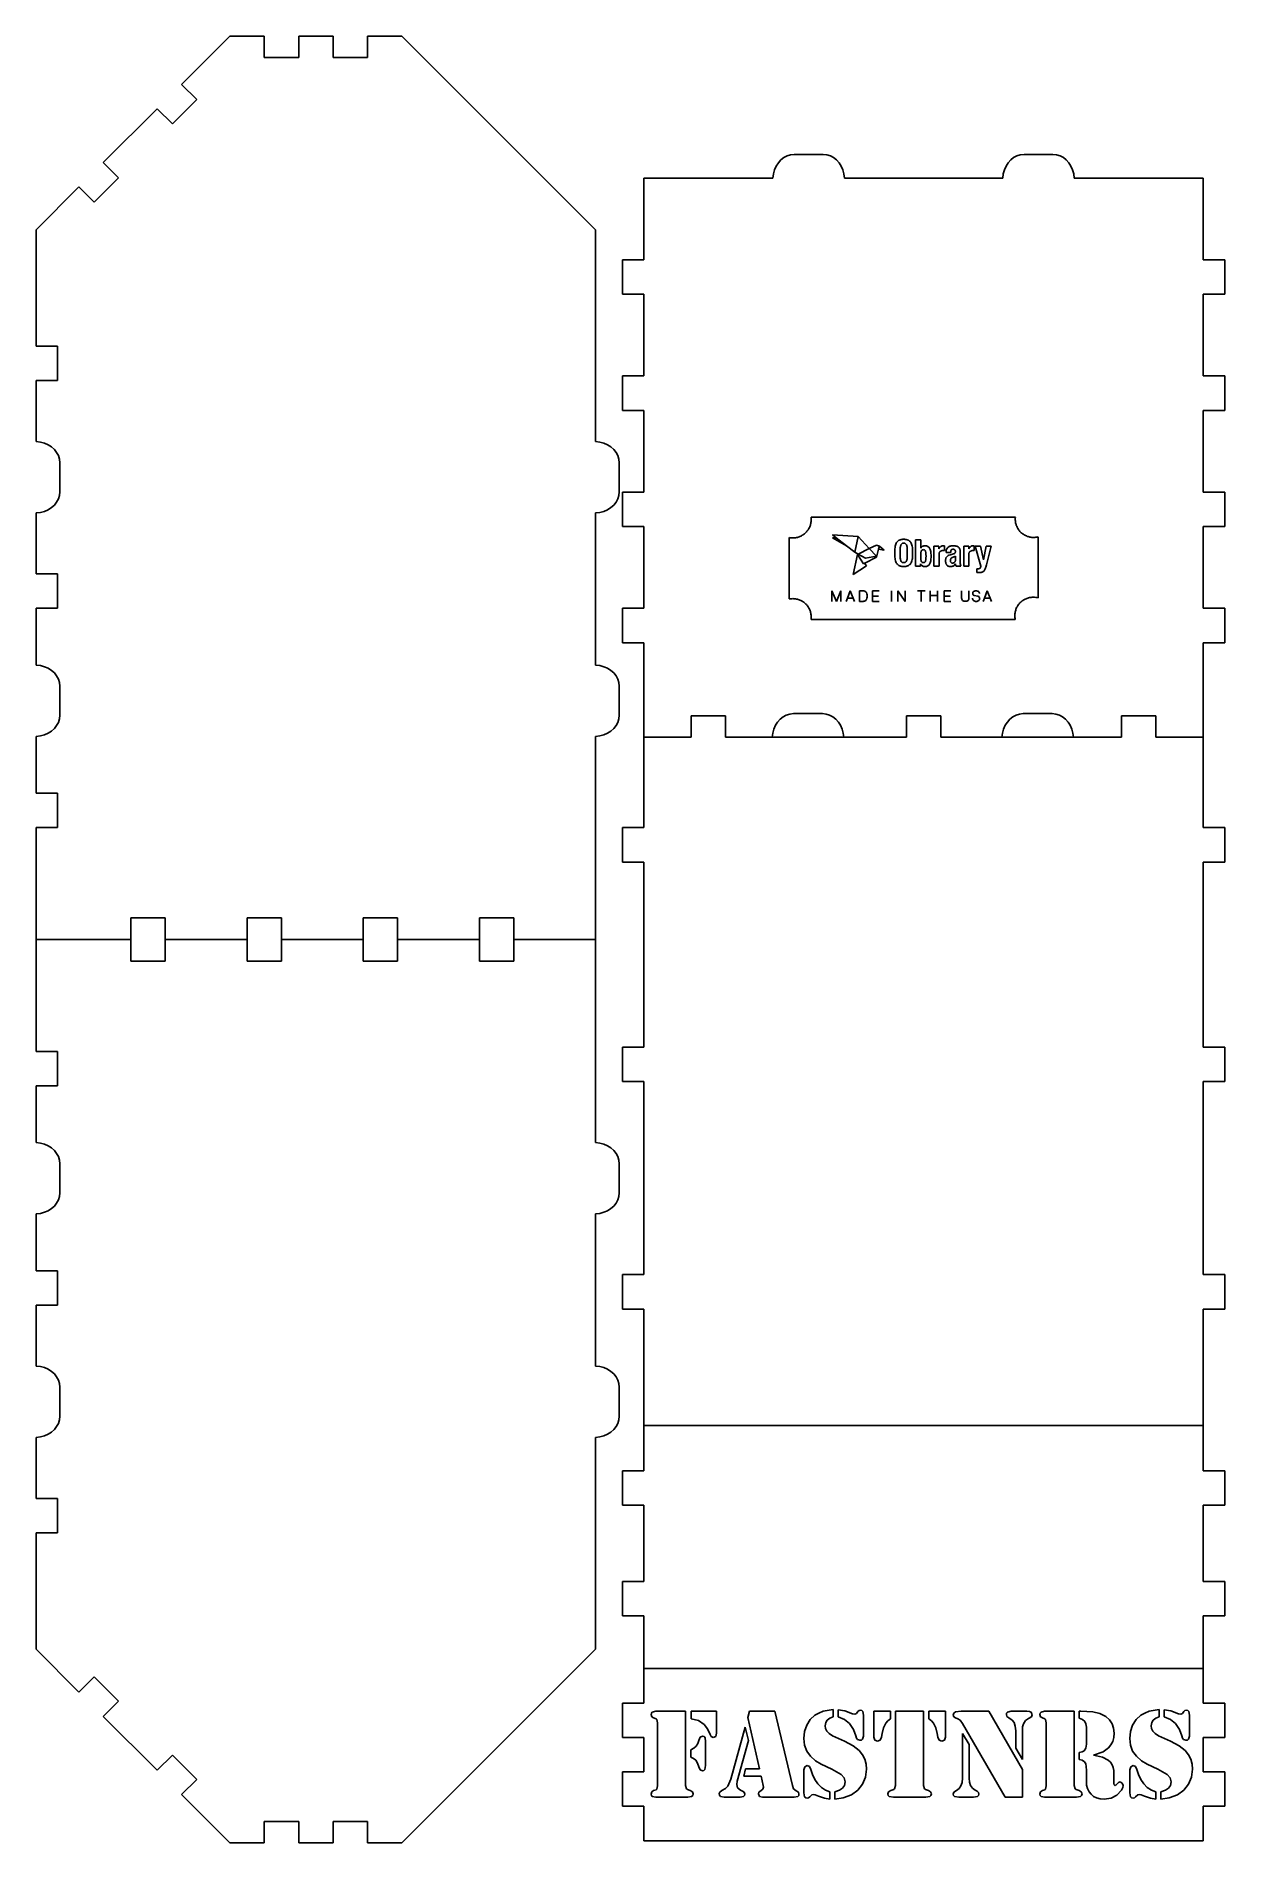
# Model space of a CAD drawing. Extents: x -138 to 138, y -210 to 210.
import ezdxf

# ---------------------------------------------------------------- set-up
doc = ezdxf.new("R2010")
doc.units = 0
doc.header["$MEASUREMENT"] = 0
doc.layers.get('0').update_dxf_attribs({"linetype": 'CONTINUOUS'})

msp = doc.modelspace()

# ---------------------------------------------------------------- linework, layer by layer
for p, q in [((-93.11, 210), (-104.32, 198.79)), ((-93.11, 210), (-85.11, 210)), ((-85.11, 205), (-85.11, 210)), ((-77.11, 210), (-69.11, 210)), ((-77.11, 210), (-77.11, 205)), ((-69.11, 205), (-69.11, 210)), ((-61.12, 210), (-53.11, 210)), ((-61.12, 210), (-61.12, 205)), ((-53.11, 210), (-8.11, 165)), ((-77.11, 205), (-85.11, 205)), ((-61.12, 205), (-69.11, 205)), ((-100.79, 195.25), (-104.32, 198.79)), ((-100.79, 195.25), (-106.45, 189.59)), ((-109.98, 193.13), (-122.51, 180.59)), ((-106.45, 189.59), (-109.98, 193.13)), ((34.95, 181.22), (34.36, 180.56)), ((35.62, 181.76), (34.95, 181.22)), ((36.37, 182.16), (35.62, 181.76)), ((37.19, 182.41), (36.37, 182.16)), ((38.05, 182.5), (37.19, 182.41)), ((44.77, 182.5), (38.05, 182.5)), ((45.63, 182.41), (44.77, 182.5)), ((46.44, 182.16), (45.63, 182.41)), ((47.19, 181.76), (46.44, 182.16)), ((47.87, 181.22), (47.19, 181.76)), ((48.46, 180.56), (47.87, 181.22)), ((88.35, 181.22), (87.76, 180.56)), ((89.02, 181.76), (88.35, 181.22)), ((89.78, 182.16), (89.02, 181.76)), ((90.59, 182.41), (89.78, 182.16)), ((91.45, 182.5), (90.59, 182.41)), ((98.17, 182.5), (91.45, 182.5)), ((99.03, 182.41), (98.17, 182.5)), ((99.85, 182.16), (99.03, 182.41)), ((100.6, 181.76), (99.85, 182.16)), ((101.27, 181.22), (100.6, 181.76)), ((101.86, 180.56), (101.27, 181.22)), ((-118.98, 177.06), (-124.64, 171.4)), ((-122.51, 180.59), (-118.98, 177.06)), ((33.11, 177), (3.11, 177)), ((3.11, 177), (3.11, 158)), ((33.23, 178), (33.11, 177)), ((33.49, 178.93), (33.23, 178)), ((33.87, 179.79), (33.49, 178.93)), ((34.36, 180.56), (33.87, 179.79)), ((48.95, 179.79), (48.46, 180.56)), ((49.33, 178.93), (48.95, 179.79)), ((49.59, 178), (49.33, 178.93)), ((49.71, 177), (49.59, 178)), ((86.51, 177), (49.71, 177)), ((86.63, 178), (86.51, 177)), ((86.89, 178.93), (86.63, 178)), ((87.27, 179.79), (86.89, 178.93)), ((87.76, 180.56), (87.27, 179.79)), ((102.35, 179.79), (101.86, 180.56)), ((102.73, 178.93), (102.35, 179.79)), ((102.99, 178), (102.73, 178.93)), ((103.11, 177), (102.99, 178)), ((133.11, 177), (103.11, 177)), ((133.11, 158), (133.11, 177)), ((-128.17, 174.94), (-138.11, 165)), ((-124.64, 171.4), (-128.17, 174.94)), ((-138.11, 165), (-138.12, 137.91)), ((-8.11, 165), (-8.11, 115.75)), ((-1.89, 158), (-1.89, 150)), ((-1.89, 158), (3.11, 158)), ((138.11, 158), (133.11, 158)), ((138.11, 150), (138.11, 158)), ((-1.89, 150), (3.11, 150)), ((3.11, 150), (3.11, 131)), ((133.11, 131), (133.11, 150)), ((138.11, 150), (133.11, 150)), ((-133.12, 137.91), (-138.12, 137.91)), ((-133.12, 129.91), (-133.12, 137.91)), ((-1.89, 131), (-1.89, 123)), ((-1.89, 131), (3.11, 131)), ((138.11, 131), (133.11, 131)), ((138.11, 123), (138.11, 131)), ((-138.12, 129.91), (-133.12, 129.91)), ((-138.12, 129.91), (-138.12, 115.75)), ((-1.89, 123), (3.11, 123)), ((3.11, 123), (3.11, 104)), ((133.11, 104), (133.11, 123)), ((138.11, 123), (133.11, 123)), ((-138.12, 115.75), (-137.12, 115.63)), ((-137.12, 115.63), (-136.18, 115.38)), ((-136.18, 115.38), (-135.32, 115)), ((-135.32, 115), (-134.55, 114.51)), ((-134.55, 114.51), (-133.89, 113.92)), ((-133.89, 113.92), (-133.35, 113.24)), ((-8.11, 115.75), (-7.11, 115.63)), ((-7.11, 115.63), (-6.17, 115.38)), ((-6.17, 115.38), (-5.31, 115)), ((-5.31, 115), (-4.54, 114.51)), ((-4.54, 114.51), (-3.88, 113.92)), ((-3.88, 113.92), (-3.34, 113.24)), ((-133.35, 113.24), (-132.95, 112.49)), ((-132.95, 112.49), (-132.69, 111.68)), ((-132.69, 111.68), (-132.61, 110.81)), ((-132.61, 110.81), (-132.61, 104.09)), ((-3.34, 113.24), (-2.94, 112.49)), ((-2.94, 112.49), (-2.68, 111.68)), ((-2.68, 111.68), (-2.6, 110.81)), ((-2.6, 110.81), (-2.6, 104.09)), ((-133.89, 100.99), (-134.55, 100.4)), ((-133.35, 101.67), (-133.89, 100.99)), ((-132.95, 102.42), (-133.35, 101.67)), ((-132.69, 103.23), (-132.95, 102.42)), ((-132.61, 104.09), (-132.69, 103.23)), ((-3.88, 100.99), (-4.54, 100.4)), ((-3.34, 101.67), (-3.88, 100.99)), ((-2.94, 102.42), (-3.34, 101.67)), ((-2.68, 103.23), (-2.94, 102.42)), ((-2.6, 104.09), (-2.68, 103.23)), ((-1.89, 104), (-1.89, 96)), ((-1.89, 104), (3.11, 104)), ((138.11, 104), (133.11, 104)), ((138.11, 96), (138.11, 104)), ((-137.12, 99.28), (-138.12, 99.16)), ((-138.12, 99.16), (-138.12, 85)), ((-136.18, 99.53), (-137.12, 99.28)), ((-135.32, 99.91), (-136.18, 99.53)), ((-134.55, 100.4), (-135.32, 99.91)), ((-7.11, 99.28), (-8.11, 99.16)), ((-8.11, 99.16), (-8.11, 63.8)), ((-6.17, 99.53), (-7.11, 99.28)), ((-5.31, 99.91), (-6.17, 99.53)), ((-4.54, 100.4), (-5.31, 99.91)), ((41.85, 96.54), (41.9, 96.74)), ((41.9, 96.74), (41.94, 96.95)), ((41.94, 96.95), (41.97, 97.17)), ((41.98, 97.9), (41.95, 98.19)), ((41.95, 98.19), (89.43, 98.19)), ((41.97, 97.17), (41.98, 97.38)), ((41.99, 97.6), (41.98, 97.9)), ((41.98, 97.38), (41.99, 97.6)), ((89.43, 98.19), (89.41, 97.96)), ((89.41, 97.96), (89.41, 97.73)), ((89.41, 97.73), (89.41, 97.51)), ((89.41, 97.51), (89.43, 97.29)), ((89.43, 97.29), (89.46, 97.08)), ((89.46, 97.08), (89.49, 96.87)), ((89.49, 96.87), (89.54, 96.66)), ((89.54, 96.66), (89.6, 96.46)), ((-1.89, 96), (3.11, 96)), ((3.11, 96), (3.11, 77)), ((36.87, 93.42), (37.08, 93.39)), ((36.87, 79.16), (36.87, 93.42)), ((37.08, 93.39), (37.29, 93.36)), ((37.29, 93.36), (37.5, 93.34)), ((37.5, 93.34), (37.72, 93.34)), ((37.72, 93.34), (37.94, 93.34)), ((37.94, 93.34), (38.16, 93.36)), ((38.16, 93.36), (38.37, 93.39)), ((38.37, 93.39), (38.58, 93.42)), ((38.58, 93.42), (38.79, 93.47)), ((38.79, 93.47), (38.99, 93.53)), ((38.99, 93.53), (39.19, 93.6)), ((39.19, 93.6), (39.38, 93.67)), ((39.38, 93.67), (39.57, 93.76)), ((39.57, 93.76), (39.75, 93.85)), ((39.75, 93.85), (39.93, 93.96)), ((39.93, 93.96), (40.11, 94.07)), ((40.11, 94.07), (40.27, 94.19)), ((40.27, 94.19), (40.44, 94.31)), ((40.44, 94.31), (40.59, 94.45)), ((40.59, 94.45), (40.74, 94.59)), ((40.74, 94.59), (40.88, 94.74)), ((40.88, 94.74), (41.01, 94.89)), ((41.01, 94.89), (41.14, 95.05)), ((41.14, 95.05), (41.26, 95.22)), ((41.26, 95.22), (41.37, 95.39)), ((41.37, 95.39), (41.47, 95.57)), ((41.47, 95.57), (41.57, 95.75)), ((41.57, 95.75), (41.65, 95.94)), ((41.65, 95.94), (41.73, 96.14)), ((41.73, 96.14), (41.8, 96.34)), ((41.8, 96.34), (41.85, 96.54)), ((46.92, 93.37), (50.21, 91.52)), ((47.83, 93.37), (46.92, 93.37)), ((52.87, 93.65), (46.96, 94.04)), ((46.96, 94.04), (47.83, 93.37)), ((47.83, 93.37), (50.21, 91.52)), ((52.87, 93.65), (52.13, 90.04)), ((55.49, 90.86), (52.87, 93.65)), ((61.88, 92.34), (61.95, 92.43)), ((61.95, 92.43), (62.02, 92.52)), ((62.02, 92.52), (62.1, 92.6)), ((62.1, 92.6), (62.19, 92.67)), ((62.19, 92.67), (62.29, 92.74)), ((62.29, 92.74), (62.39, 92.8)), ((62.39, 92.8), (62.5, 92.85)), ((62.5, 92.85), (62.61, 92.9)), ((62.61, 92.9), (62.74, 92.94)), ((62.74, 92.94), (62.87, 92.97)), ((62.87, 92.97), (63.01, 93)), ((63.01, 93), (63.16, 93.02)), ((63.16, 93.02), (63.32, 93.03)), ((63.32, 93.03), (63.49, 93.03)), ((63.49, 93.03), (63.66, 93.03)), ((63.66, 93.03), (63.82, 93.02)), ((63.82, 93.02), (63.97, 93)), ((63.97, 93), (64.11, 92.97)), ((64.11, 92.97), (64.24, 92.94)), ((64.24, 92.94), (64.36, 92.9)), ((64.36, 92.9), (64.48, 92.85)), ((64.48, 92.85), (64.59, 92.8)), ((64.59, 92.8), (64.69, 92.74)), ((64.69, 92.74), (64.79, 92.67)), ((64.79, 92.67), (64.87, 92.6)), ((64.87, 92.6), (64.96, 92.52)), ((64.96, 92.52), (65.03, 92.43)), ((65.03, 92.43), (65.1, 92.34)), ((66.25, 92.91), (67.43, 92.91)), ((66.25, 86.82), (66.25, 92.91)), ((67.43, 92.91), (67.43, 90.99)), ((89.6, 96.46), (89.66, 96.26)), ((89.66, 96.26), (89.74, 96.07)), ((89.74, 96.07), (89.83, 95.88)), ((89.83, 95.88), (89.92, 95.7)), ((89.92, 95.7), (90.02, 95.52)), ((90.02, 95.52), (90.13, 95.34)), ((90.13, 95.34), (90.25, 95.18)), ((90.25, 95.18), (90.38, 95.01)), ((90.38, 95.01), (90.51, 94.86)), ((90.51, 94.86), (90.66, 94.71)), ((90.66, 94.71), (90.8, 94.57)), ((90.8, 94.57), (90.96, 94.44)), ((90.96, 94.44), (91.12, 94.31)), ((91.12, 94.31), (91.29, 94.19)), ((91.29, 94.19), (91.46, 94.08)), ((91.46, 94.08), (91.64, 93.98)), ((91.64, 93.98), (91.82, 93.88)), ((91.82, 93.88), (92.01, 93.8)), ((92.01, 93.8), (92.2, 93.72)), ((92.2, 93.72), (92.4, 93.65)), ((92.4, 93.65), (92.61, 93.6)), ((92.61, 93.6), (92.81, 93.55)), ((92.81, 93.55), (93.02, 93.51)), ((93.02, 93.51), (93.24, 93.48)), ((93.24, 93.48), (93.45, 93.47)), ((93.45, 93.47), (93.67, 93.46)), ((93.67, 93.46), (93.95, 93.47)), ((93.95, 93.47), (94.22, 93.5)), ((94.22, 93.5), (94.48, 93.54)), ((94.48, 93.54), (94.74, 93.6)), ((94.74, 93.6), (94.74, 79.4)), ((133.11, 77), (133.11, 96)), ((138.11, 96), (133.11, 96)), ((50.21, 91.52), (52.13, 90.04)), ((52.73, 89.5), (51.77, 84.84)), ((52.13, 90.04), (52.91, 89.59)), ((52.91, 89.59), (52.73, 89.5)), ((52.73, 89.5), (54.15, 87.35)), ((55.49, 90.86), (52.91, 89.59)), ((52.91, 89.59), (54.59, 88.62)), ((54.43, 87.52), (57.16, 88.9)), ((54.59, 88.62), (57.13, 89.11)), ((57.14, 91.68), (55.49, 90.86)), ((57.13, 89.11), (55.49, 90.86)), ((57.84, 91.45), (57.14, 91.68)), ((57.16, 88.9), (57.62, 90.7)), ((57.84, 91.45), (57.62, 90.7)), ((57.62, 90.7), (58.91, 90.47)), ((58.91, 90.47), (57.84, 91.45)), ((61.42, 90.21), (61.43, 90.53)), ((61.42, 89.87), (61.42, 90.21)), ((61.42, 89.53), (61.42, 89.87)), ((61.43, 89.2), (61.42, 89.53)), ((61.43, 90.53), (61.45, 90.85)), ((61.45, 88.89), (61.43, 89.2)), ((61.45, 90.85), (61.48, 91.14)), ((61.48, 88.59), (61.45, 88.89)), ((61.48, 91.14), (61.53, 91.42)), ((61.53, 88.31), (61.48, 88.59)), ((61.53, 91.42), (61.59, 91.68)), ((61.59, 88.05), (61.53, 88.31)), ((61.59, 91.68), (61.66, 91.92)), ((61.66, 91.92), (61.76, 92.14)), ((61.76, 92.14), (61.82, 92.25)), ((61.82, 92.25), (61.88, 92.34)), ((62.65, 90.43), (62.64, 89.87)), ((62.64, 89.87), (62.65, 89.3)), ((62.67, 90.91), (62.65, 90.43)), ((62.65, 89.3), (62.67, 88.82)), ((62.69, 91.11), (62.67, 90.91)), ((62.67, 88.82), (62.69, 88.62)), ((62.72, 91.3), (62.69, 91.11)), ((62.69, 88.62), (62.72, 88.43)), ((62.75, 91.46), (62.72, 91.3)), ((62.72, 88.43), (62.75, 88.27)), ((62.79, 91.61), (62.75, 91.46)), ((62.75, 88.27), (62.79, 88.12)), ((62.84, 91.74), (62.79, 91.61)), ((62.9, 91.84), (62.84, 91.74)), ((62.97, 91.93), (62.9, 91.84)), ((63.05, 92), (62.97, 91.93)), ((63.14, 92.06), (63.05, 92)), ((63.24, 92.1), (63.14, 92.06)), ((63.36, 92.12), (63.24, 92.1)), ((63.49, 92.13), (63.36, 92.12)), ((63.62, 92.12), (63.49, 92.13)), ((63.73, 92.1), (63.62, 92.12)), ((63.84, 92.06), (63.73, 92.1)), ((63.93, 92), (63.84, 92.06)), ((64.01, 91.93), (63.93, 92)), ((64.08, 91.84), (64.01, 91.93)), ((64.13, 91.74), (64.08, 91.84)), ((64.18, 91.61), (64.13, 91.74)), ((64.22, 91.46), (64.18, 91.61)), ((64.18, 88.12), (64.22, 88.27)), ((64.26, 91.3), (64.22, 91.46)), ((64.22, 88.27), (64.26, 88.43)), ((64.28, 91.11), (64.26, 91.3)), ((64.26, 88.43), (64.28, 88.62)), ((64.3, 90.91), (64.28, 91.11)), ((64.28, 88.62), (64.3, 88.82)), ((64.33, 90.43), (64.3, 90.91)), ((64.3, 88.82), (64.33, 89.3)), ((64.33, 89.87), (64.33, 90.43)), ((64.33, 89.3), (64.33, 89.87)), ((65.1, 92.34), (65.16, 92.25)), ((65.16, 92.25), (65.22, 92.14)), ((65.22, 92.14), (65.31, 91.92)), ((65.31, 91.92), (65.39, 91.68)), ((65.39, 91.68), (65.45, 91.42)), ((65.45, 88.31), (65.39, 88.05)), ((65.45, 91.42), (65.5, 91.14)), ((65.5, 88.59), (65.45, 88.31)), ((65.5, 91.14), (65.53, 90.85)), ((65.53, 88.89), (65.5, 88.59)), ((65.53, 90.85), (65.55, 90.53)), ((65.55, 89.2), (65.53, 88.89)), ((65.55, 90.53), (65.56, 90.21)), ((65.56, 89.53), (65.55, 89.2)), ((65.56, 90.21), (65.56, 89.87)), ((65.56, 89.87), (65.56, 89.53)), ((67.43, 90.99), (67.54, 91.11)), ((67.44, 89.47), (67.43, 89.12)), ((67.43, 89.12), (67.44, 88.76)), ((67.46, 89.77), (67.44, 89.47)), ((67.44, 88.76), (67.46, 88.46)), ((67.49, 90.03), (67.46, 89.77)), ((67.46, 88.46), (67.49, 88.2)), ((67.52, 90.14), (67.49, 90.03)), ((67.55, 90.25), (67.52, 90.14)), ((67.54, 91.11), (67.65, 91.23)), ((67.58, 90.33), (67.55, 90.25)), ((67.63, 90.41), (67.58, 90.33)), ((67.68, 90.48), (67.63, 90.41)), ((67.65, 91.23), (67.75, 91.32)), ((67.74, 90.53), (67.68, 90.48)), ((67.8, 90.57), (67.74, 90.53)), ((67.75, 91.32), (67.87, 91.4)), ((67.88, 90.6), (67.8, 90.57)), ((67.87, 91.4), (68, 91.46)), ((67.96, 90.62), (67.88, 90.6)), ((68.05, 90.63), (67.96, 90.62)), ((68, 91.46), (68.13, 91.5)), ((68.15, 90.62), (68.05, 90.63)), ((68.13, 91.5), (68.28, 91.52)), ((68.23, 90.6), (68.15, 90.62)), ((68.3, 90.57), (68.23, 90.6)), ((68.28, 91.52), (68.44, 91.53)), ((68.37, 90.53), (68.3, 90.57)), ((68.42, 90.48), (68.37, 90.53)), ((68.47, 90.41), (68.42, 90.48)), ((68.44, 91.53), (68.61, 91.52)), ((68.52, 90.33), (68.47, 90.41)), ((68.55, 90.25), (68.52, 90.33)), ((68.58, 90.14), (68.55, 90.25)), ((68.61, 90.03), (68.58, 90.14)), ((68.61, 91.52), (68.78, 91.5)), ((68.64, 89.77), (68.61, 90.03)), ((68.61, 88.2), (68.64, 88.46)), ((68.66, 89.47), (68.64, 89.77)), ((68.64, 88.46), (68.66, 88.76)), ((68.67, 89.12), (68.66, 89.47)), ((68.66, 88.76), (68.67, 89.12)), ((68.78, 91.5), (68.93, 91.45)), ((68.93, 91.45), (69.06, 91.39)), ((69.06, 91.39), (69.19, 91.31)), ((69.19, 91.31), (69.31, 91.22)), ((69.31, 91.22), (69.41, 91.1)), ((69.41, 91.1), (69.5, 90.96)), ((69.5, 90.96), (69.58, 90.81)), ((69.58, 90.81), (69.65, 90.63)), ((69.65, 90.63), (69.71, 90.43)), ((69.71, 90.43), (69.76, 90.21)), ((69.76, 90.21), (69.8, 89.97)), ((69.8, 88.26), (69.76, 88.02)), ((69.8, 89.97), (69.83, 89.71)), ((69.83, 88.52), (69.8, 88.26)), ((69.83, 89.71), (69.84, 89.42)), ((69.84, 88.81), (69.83, 88.52)), ((69.84, 89.42), (69.85, 89.12)), ((69.85, 89.12), (69.84, 88.81)), ((70.52, 91.41), (71.65, 91.41)), ((70.52, 86.82), (70.52, 91.41)), ((71.65, 91.41), (71.65, 90.8)), ((71.65, 90.8), (71.76, 90.96)), ((71.72, 89.79), (71.7, 89.69)), ((71.7, 89.69), (71.7, 89.58)), ((71.7, 89.58), (71.7, 86.82)), ((71.74, 89.88), (71.72, 89.79)), ((71.78, 89.97), (71.74, 89.88)), ((71.76, 90.96), (71.86, 91.1)), ((71.82, 90.04), (71.78, 89.97)), ((71.87, 90.11), (71.82, 90.04)), ((71.86, 91.1), (71.98, 91.22)), ((71.92, 90.17), (71.87, 90.11)), ((71.98, 90.22), (71.92, 90.17)), ((71.98, 91.22), (72.1, 91.33)), ((72.04, 90.27), (71.98, 90.22)), ((72.11, 90.3), (72.04, 90.27)), ((72.1, 91.33), (72.24, 91.42)), ((72.18, 90.34), (72.11, 90.3)), ((72.26, 90.36), (72.18, 90.34)), ((72.24, 91.42), (72.38, 91.48)), ((72.41, 90.39), (72.26, 90.36)), ((72.38, 91.48), (72.55, 91.52)), ((72.57, 90.4), (72.41, 90.39)), ((72.55, 91.52), (72.72, 91.53)), ((72.75, 90.4), (72.57, 90.4)), ((72.72, 91.53), (72.94, 91.51)), ((72.94, 90.39), (72.75, 90.4)), ((72.94, 91.51), (72.94, 90.39)), ((73.21, 88.17), (73.23, 88.32)), ((73.23, 88.32), (73.25, 88.45)), ((73.25, 88.45), (73.28, 88.57)), ((73.28, 88.57), (73.31, 88.69)), ((73.31, 88.69), (73.36, 88.79)), ((73.35, 90.11), (73.36, 90.3)), ((73.35, 90), (73.35, 90.11)), ((74.41, 90), (73.35, 90)), ((73.36, 90.3), (73.39, 90.48)), ((73.36, 88.79), (73.42, 88.88)), ((73.39, 90.48), (73.43, 90.64)), ((73.42, 88.88), (73.49, 88.97)), ((73.43, 90.64), (73.48, 90.78)), ((73.48, 90.78), (73.55, 90.91)), ((73.49, 88.97), (73.56, 89.05)), ((73.55, 90.91), (73.63, 91.03)), ((73.56, 89.05), (73.65, 89.13)), ((73.63, 91.03), (73.72, 91.13)), ((73.65, 89.13), (73.74, 89.19)), ((73.72, 91.13), (73.83, 91.22)), ((73.74, 89.19), (73.85, 89.25)), ((73.83, 91.22), (73.94, 91.3)), ((73.85, 89.25), (73.96, 89.31)), ((73.94, 91.3), (74.07, 91.36)), ((73.96, 89.31), (74.09, 89.36)), ((74.07, 91.36), (74.2, 91.42)), ((74.09, 89.36), (74.37, 89.45)), ((74.2, 91.42), (74.34, 91.46)), ((74.34, 91.46), (74.49, 91.49)), ((74.37, 88.42), (74.34, 88.29)), ((74.34, 88.29), (74.34, 88.14)), ((74.37, 89.45), (75.04, 89.63)), ((74.42, 88.53), (74.37, 88.42)), ((74.42, 90.26), (74.41, 90.13)), ((74.41, 90.13), (74.41, 90)), ((74.45, 90.38), (74.42, 90.26)), ((74.49, 88.63), (74.42, 88.53)), ((74.49, 90.48), (74.45, 90.38)), ((74.49, 91.49), (74.64, 91.51)), ((74.55, 90.56), (74.49, 90.48)), ((74.58, 88.71), (74.49, 88.63)), ((74.63, 90.63), (74.55, 90.56)), ((74.7, 88.78), (74.58, 88.71)), ((74.72, 90.69), (74.63, 90.63)), ((74.64, 91.51), (74.8, 91.53)), ((74.84, 88.84), (74.7, 88.78)), ((74.83, 90.72), (74.72, 90.69)), ((74.8, 91.53), (74.97, 91.53)), ((74.96, 90.73), (74.83, 90.72)), ((75, 88.89), (74.84, 88.84)), ((75.09, 90.72), (74.96, 90.73)), ((74.97, 91.53), (75.22, 91.52)), ((75.12, 88.92), (75, 88.89)), ((75.04, 89.63), (75.16, 89.67)), ((75.21, 90.69), (75.09, 90.72)), ((75.25, 88.97), (75.12, 88.92)), ((75.16, 89.67), (75.26, 89.71)), ((75.3, 90.64), (75.21, 90.69)), ((75.22, 91.52), (75.44, 91.5)), ((75.38, 89.03), (75.25, 88.97)), ((75.26, 89.71), (75.34, 89.76)), ((75.38, 90.58), (75.3, 90.64)), ((75.34, 89.76), (75.4, 89.82)), ((75.43, 90.5), (75.38, 90.58)), ((75.5, 89.12), (75.38, 89.03)), ((75.4, 89.82), (75.45, 89.89)), ((75.47, 90.4), (75.43, 90.5)), ((75.44, 91.5), (75.64, 91.47)), ((75.45, 89.89), (75.48, 89.97)), ((75.5, 90.29), (75.47, 90.4)), ((75.48, 89.97), (75.5, 90.06)), ((75.5, 90.17), (75.5, 90.29)), ((75.5, 90.06), (75.5, 90.17)), ((75.5, 88.21), (75.5, 89.12)), ((75.5, 88.12), (75.5, 88.21)), ((75.64, 91.47), (75.82, 91.43)), ((75.82, 91.43), (75.97, 91.37)), ((75.97, 91.37), (76.11, 91.3)), ((76.11, 91.3), (76.22, 91.23)), ((76.22, 91.23), (76.32, 91.14)), ((76.32, 91.14), (76.41, 91.04)), ((76.41, 91.04), (76.47, 90.93)), ((76.47, 90.93), (76.53, 90.82)), ((76.53, 90.82), (76.57, 90.69)), ((76.57, 90.69), (76.6, 90.56)), ((76.6, 90.56), (76.62, 90.42)), ((76.62, 90.42), (76.63, 90.28)), ((76.63, 90.28), (76.63, 90.12)), ((76.63, 90.12), (76.63, 87.71)), ((77.47, 86.82), (77.47, 91.41)), ((77.47, 91.41), (78.59, 91.41)), ((78.59, 91.41), (78.59, 90.8)), ((78.59, 90.8), (78.7, 90.96)), ((78.65, 89.69), (78.64, 89.58)), ((78.64, 89.58), (78.64, 86.82)), ((78.66, 89.79), (78.65, 89.69)), ((78.69, 89.88), (78.66, 89.79)), ((78.72, 89.97), (78.69, 89.88)), ((78.7, 90.96), (78.81, 91.1)), ((78.76, 90.04), (78.72, 89.97)), ((78.81, 90.11), (78.76, 90.04)), ((78.81, 91.1), (78.92, 91.22)), ((78.87, 90.17), (78.81, 90.11)), ((78.93, 90.22), (78.87, 90.17)), ((78.92, 91.22), (79.05, 91.33)), ((78.99, 90.27), (78.93, 90.22)), ((79.06, 90.3), (78.99, 90.27)), ((79.05, 91.33), (79.18, 91.42)), ((79.13, 90.34), (79.06, 90.3)), ((79.21, 90.36), (79.13, 90.34)), ((79.18, 91.42), (79.33, 91.48)), ((79.36, 90.39), (79.21, 90.36)), ((79.33, 91.48), (79.49, 91.52)), ((79.51, 90.4), (79.36, 90.39)), ((79.49, 91.52), (79.67, 91.53)), ((79.7, 90.4), (79.51, 90.4)), ((79.67, 91.53), (79.88, 91.51)), ((79.88, 90.39), (79.7, 90.4)), ((79.88, 91.51), (79.88, 90.39)), ((80.11, 91.41), (81.34, 91.41)), ((81.4, 86.82), (80.11, 91.41)), ((81.34, 91.41), (82.02, 88.24)), ((82.02, 88.24), (82.64, 91.41)), ((82.64, 91.41), (83.81, 91.41)), ((83.81, 91.41), (82.7, 87.13)), ((-133.12, 85), (-138.12, 85)), ((-133.12, 77), (-133.12, 85)), ((51.77, 84.84), (54.87, 86.89)), ((54.15, 87.35), (54.38, 87.49)), ((54.38, 87.49), (54.43, 87.52)), ((54.87, 86.89), (54.38, 87.49)), ((61.66, 87.81), (61.59, 88.05)), ((61.76, 87.59), (61.66, 87.81)), ((61.82, 87.49), (61.76, 87.59)), ((61.88, 87.39), (61.82, 87.49)), ((61.95, 87.3), (61.88, 87.39)), ((62.02, 87.21), (61.95, 87.3)), ((62.1, 87.14), (62.02, 87.21)), ((62.19, 87.06), (62.1, 87.14)), ((62.29, 87), (62.19, 87.06)), ((62.39, 86.94), (62.29, 87)), ((62.5, 86.88), (62.39, 86.94)), ((62.61, 86.83), (62.5, 86.88)), ((62.74, 86.79), (62.61, 86.83)), ((62.87, 86.76), (62.74, 86.79)), ((62.79, 88.12), (62.84, 88)), ((62.84, 88), (62.9, 87.89)), ((63.01, 86.74), (62.87, 86.76)), ((62.9, 87.89), (62.97, 87.8)), ((62.97, 87.8), (63.05, 87.73)), ((63.16, 86.72), (63.01, 86.74)), ((63.05, 87.73), (63.14, 87.67)), ((63.14, 87.67), (63.24, 87.64)), ((63.32, 86.7), (63.16, 86.72)), ((63.24, 87.64), (63.36, 87.61)), ((63.49, 86.7), (63.32, 86.7)), ((63.36, 87.61), (63.49, 87.61)), ((63.49, 87.61), (63.62, 87.61)), ((63.66, 86.7), (63.49, 86.7)), ((63.62, 87.61), (63.73, 87.64)), ((63.82, 86.72), (63.66, 86.7)), ((63.73, 87.64), (63.84, 87.67)), ((63.97, 86.74), (63.82, 86.72)), ((63.84, 87.67), (63.93, 87.73)), ((63.93, 87.73), (64.01, 87.8)), ((64.11, 86.76), (63.97, 86.74)), ((64.01, 87.8), (64.08, 87.89)), ((64.08, 87.89), (64.13, 88)), ((64.24, 86.79), (64.11, 86.76)), ((64.13, 88), (64.18, 88.12)), ((64.36, 86.83), (64.24, 86.79)), ((64.48, 86.88), (64.36, 86.83)), ((64.59, 86.94), (64.48, 86.88)), ((64.69, 87), (64.59, 86.94)), ((64.79, 87.06), (64.69, 87)), ((64.87, 87.14), (64.79, 87.06)), ((64.96, 87.21), (64.87, 87.14)), ((65.03, 87.3), (64.96, 87.21)), ((65.1, 87.39), (65.03, 87.3)), ((65.16, 87.49), (65.1, 87.39)), ((65.22, 87.59), (65.16, 87.49)), ((65.31, 87.81), (65.22, 87.59)), ((65.39, 88.05), (65.31, 87.81)), ((67.38, 86.82), (66.25, 86.82)), ((67.4, 87.31), (67.38, 86.82)), ((67.5, 87.16), (67.4, 87.31)), ((67.49, 88.2), (67.52, 88.09)), ((67.6, 87.03), (67.5, 87.16)), ((67.52, 88.09), (67.55, 87.99)), ((67.55, 87.99), (67.58, 87.9)), ((67.58, 87.9), (67.63, 87.82)), ((67.72, 86.93), (67.6, 87.03)), ((67.63, 87.82), (67.68, 87.76)), ((67.68, 87.76), (67.74, 87.7)), ((67.84, 86.84), (67.72, 86.93)), ((67.74, 87.7), (67.8, 87.66)), ((67.8, 87.66), (67.88, 87.63)), ((67.97, 86.78), (67.84, 86.84)), ((67.88, 87.63), (67.96, 87.61)), ((67.96, 87.61), (68.05, 87.61)), ((68.12, 86.74), (67.97, 86.78)), ((68.05, 87.61), (68.15, 87.61)), ((68.27, 86.71), (68.12, 86.74)), ((68.15, 87.61), (68.23, 87.63)), ((68.23, 87.63), (68.3, 87.66)), ((68.44, 86.7), (68.27, 86.71)), ((68.3, 87.66), (68.37, 87.7)), ((68.37, 87.7), (68.42, 87.76)), ((68.42, 87.76), (68.47, 87.82)), ((68.61, 86.71), (68.44, 86.7)), ((68.47, 87.82), (68.52, 87.9)), ((68.52, 87.9), (68.55, 87.99)), ((68.55, 87.99), (68.58, 88.09)), ((68.58, 88.09), (68.61, 88.2)), ((68.78, 86.73), (68.61, 86.71)), ((68.93, 86.78), (68.78, 86.73)), ((69.06, 86.84), (68.93, 86.78)), ((69.19, 86.92), (69.06, 86.84)), ((69.31, 87.02), (69.19, 86.92)), ((69.41, 87.13), (69.31, 87.02)), ((69.5, 87.27), (69.41, 87.13)), ((69.58, 87.43), (69.5, 87.27)), ((69.65, 87.6), (69.58, 87.43)), ((69.71, 87.8), (69.65, 87.6)), ((69.76, 88.02), (69.71, 87.8)), ((71.7, 86.82), (70.52, 86.82)), ((73.21, 88.02), (73.21, 88.17)), ((73.22, 87.78), (73.21, 88.02)), ((73.24, 87.67), (73.22, 87.78)), ((73.27, 87.55), (73.24, 87.67)), ((73.3, 87.44), (73.27, 87.55)), ((73.34, 87.33), (73.3, 87.44)), ((73.4, 87.23), (73.34, 87.33)), ((73.46, 87.13), (73.4, 87.23)), ((73.53, 87.04), (73.46, 87.13)), ((73.61, 86.95), (73.53, 87.04)), ((73.7, 86.88), (73.61, 86.95)), ((73.8, 86.82), (73.7, 86.88)), ((73.91, 86.77), (73.8, 86.82)), ((74.04, 86.73), (73.91, 86.77)), ((74.17, 86.71), (74.04, 86.73)), ((74.32, 86.7), (74.17, 86.71)), ((74.52, 86.71), (74.32, 86.7)), ((74.34, 88.14), (74.34, 88.02)), ((74.34, 88.02), (74.36, 87.9)), ((74.36, 87.9), (74.39, 87.79)), ((74.39, 87.79), (74.44, 87.69)), ((74.44, 87.69), (74.5, 87.61)), ((74.5, 87.61), (74.58, 87.55)), ((74.7, 86.73), (74.52, 86.71)), ((74.58, 87.55), (74.62, 87.53)), ((74.62, 87.53), (74.67, 87.52)), ((74.67, 87.52), (74.72, 87.51)), ((74.86, 86.76), (74.7, 86.73)), ((74.72, 87.51), (74.78, 87.5)), ((74.78, 87.5), (74.9, 87.51)), ((75.01, 86.82), (74.86, 86.76)), ((74.9, 87.51), (75.03, 87.54)), ((75.15, 86.9), (75.01, 86.82)), ((75.03, 87.54), (75.15, 87.59)), ((75.15, 87.59), (75.26, 87.67)), ((75.27, 87), (75.15, 86.9)), ((75.26, 87.67), (75.31, 87.71)), ((75.38, 87.14), (75.27, 87)), ((75.31, 87.71), (75.36, 87.77)), ((75.36, 87.77), (75.4, 87.82)), ((75.5, 87.3), (75.38, 87.14)), ((75.4, 87.82), (75.44, 87.89)), ((75.44, 87.89), (75.46, 87.96)), ((75.46, 87.96), (75.49, 88.04)), ((75.49, 88.04), (75.5, 88.12)), ((75.56, 87.06), (75.5, 87.3)), ((75.6, 86.93), (75.56, 87.06)), ((75.65, 86.82), (75.6, 86.93)), ((76.78, 86.82), (75.65, 86.82)), ((76.63, 87.71), (76.64, 87.43)), ((76.64, 87.43), (76.66, 87.2)), ((76.66, 87.2), (76.68, 87.11)), ((76.68, 87.11), (76.7, 87.01)), ((76.7, 87.01), (76.78, 86.82)), ((78.64, 86.82), (77.47, 86.82)), ((80.46, 86.2), (80.61, 86.18)), ((80.46, 85.32), (80.46, 86.2)), ((80.94, 85.32), (80.46, 85.32)), ((80.61, 86.18), (80.77, 86.17)), ((80.77, 86.17), (80.92, 86.18)), ((80.92, 86.18), (81.04, 86.22)), ((81.31, 85.33), (80.94, 85.32)), ((81.04, 86.22), (81.15, 86.27)), ((81.15, 86.27), (81.23, 86.34)), ((81.23, 86.34), (81.3, 86.44)), ((81.3, 86.44), (81.35, 86.55)), ((81.47, 85.35), (81.31, 85.33)), ((81.35, 86.55), (81.38, 86.68)), ((81.38, 86.68), (81.4, 86.82)), ((81.62, 85.38), (81.47, 85.35)), ((81.75, 85.42), (81.62, 85.38)), ((81.87, 85.47), (81.75, 85.42)), ((81.98, 85.54), (81.87, 85.47)), ((82.08, 85.63), (81.98, 85.54)), ((82.17, 85.73), (82.08, 85.63)), ((82.25, 85.86), (82.17, 85.73)), ((82.33, 86.01), (82.25, 85.86)), ((82.41, 86.18), (82.33, 86.01)), ((82.48, 86.37), (82.41, 86.18)), ((82.56, 86.59), (82.48, 86.37)), ((82.7, 87.13), (82.56, 86.59)), ((46.8, 81.03), (47.84, 78.61)), ((46.8, 81.03), (46.8, 78.61)), ((47.84, 78.61), (48.88, 81.03)), ((48.88, 81.03), (48.88, 78.61)), ((51.06, 81.03), (50.4, 79.37)), ((51.06, 81.03), (52.02, 78.61)), ((53.2, 78.61), (53.2, 81.03)), ((53.2, 81.03), (54.07, 81.03)), ((54.07, 81.03), (54.26, 81.02)), ((54.26, 81.02), (54.42, 80.98)), ((54.42, 80.98), (54.55, 80.92)), ((54.55, 80.92), (54.66, 80.84)), ((54.66, 80.84), (54.75, 80.74)), ((54.75, 80.74), (54.82, 80.63)), ((54.82, 80.63), (54.92, 80.38)), ((54.92, 80.38), (54.97, 80.12)), ((54.97, 80.12), (54.99, 79.86)), ((54.99, 79.86), (54.98, 79.59)), ((56.2, 81.02), (57.76, 81.02)), ((56.2, 79.85), (56.2, 81.02)), ((56.2, 78.61), (56.2, 79.85)), ((57.63, 79.85), (56.2, 79.85)), ((60.62, 78.61), (60.62, 81.03)), ((62.1, 81.03), (63.82, 78.61)), ((62.1, 81.03), (62.1, 78.61)), ((63.82, 78.61), (63.82, 81.03)), ((67.57, 81.03), (66.7, 81.03)), ((68.45, 81.03), (67.57, 81.03)), ((67.57, 81.03), (67.57, 78.61)), ((69.62, 79.95), (69.62, 81.03)), ((69.62, 79.95), (71.33, 79.95)), ((69.62, 78.61), (69.62, 79.95)), ((71.33, 81.03), (71.33, 79.95)), ((71.33, 79.95), (71.33, 78.61)), ((72.89, 78.61), (72.89, 81.02)), ((72.89, 81.02), (74.46, 81.02)), ((74.32, 79.85), (72.89, 79.85)), ((76.95, 79.38), (76.95, 81.03)), ((78.64, 79.23), (78.65, 81.03)), ((78.65, 81.03), (78.65, 79.38)), ((79.52, 80.47), (79.53, 80.58)), ((79.54, 80.26), (79.52, 80.47)), ((79.52, 80.47), (79.54, 80.26)), ((79.53, 80.58), (79.57, 80.69)), ((79.61, 80.12), (79.54, 80.26)), ((79.54, 80.26), (79.62, 80.12)), ((79.57, 80.69), (79.63, 80.79)), ((79.62, 80.12), (79.73, 80.02)), ((79.63, 80.79), (79.71, 80.88)), ((79.71, 80.88), (79.82, 80.95)), ((79.89, 79.97), (79.73, 80.02)), ((79.73, 80.02), (79.89, 79.97)), ((79.82, 80.95), (79.95, 81.01)), ((80.71, 79.79), (79.89, 79.97)), ((79.95, 81.01), (80.1, 81.04)), ((80.1, 81.04), (80.27, 81.05)), ((80.27, 81.05), (80.44, 81.04)), ((80.44, 81.04), (80.6, 81.01)), ((80.6, 81.01), (80.74, 80.96)), ((80.74, 80.96), (80.86, 80.89)), ((80.86, 80.89), (80.96, 80.8)), ((80.96, 80.8), (81.03, 80.69)), ((81.03, 80.69), (81.08, 80.57)), ((81.08, 80.57), (81.09, 80.43)), ((82.92, 81.03), (82.26, 79.37)), ((82.92, 81.03), (83.88, 78.61)), ((-138.12, 77), (-133.12, 77)), ((-138.12, 77), (-138.12, 63.8)), ((-1.89, 77), (-1.89, 69)), ((-1.89, 77), (3.11, 77)), ((37.08, 79.19), (36.87, 79.16)), ((37.29, 79.22), (37.08, 79.19)), ((37.5, 79.23), (37.29, 79.22)), ((37.72, 79.24), (37.5, 79.23)), ((37.94, 79.23), (37.72, 79.24)), ((38.16, 79.22), (37.94, 79.23)), ((38.37, 79.19), (38.16, 79.22)), ((38.58, 79.15), (38.37, 79.19)), ((38.79, 79.11), (38.58, 79.15)), ((38.99, 79.05), (38.79, 79.11)), ((39.19, 78.98), (38.99, 79.05)), ((39.38, 78.9), (39.19, 78.98)), ((39.57, 78.82), (39.38, 78.9)), ((39.75, 78.72), (39.57, 78.82)), ((39.93, 78.62), (39.75, 78.72)), ((40.11, 78.51), (39.93, 78.62)), ((40.27, 78.39), (40.11, 78.51)), ((40.44, 78.27), (40.27, 78.39)), ((40.59, 78.13), (40.44, 78.27)), ((40.74, 77.99), (40.59, 78.13)), ((40.88, 77.84), (40.74, 77.99)), ((41.01, 77.69), (40.88, 77.84)), ((41.14, 77.53), (41.01, 77.69)), ((41.26, 77.36), (41.14, 77.53)), ((41.37, 77.18), (41.26, 77.36)), ((41.47, 77.01), (41.37, 77.18)), ((41.57, 76.82), (41.47, 77.01)), ((41.65, 76.63), (41.57, 76.82)), ((41.73, 76.44), (41.65, 76.63)), ((41.8, 76.24), (41.73, 76.44)), ((41.85, 76.04), (41.8, 76.24)), ((41.9, 75.83), (41.85, 76.04)), ((41.94, 75.62), (41.9, 75.83)), ((41.97, 75.41), (41.94, 75.62)), ((50.4, 79.37), (50.1, 78.61)), ((50.4, 79.37), (51.72, 79.37)), ((54.07, 78.61), (53.2, 78.61)), ((54.25, 78.63), (54.07, 78.61)), ((54.41, 78.67), (54.25, 78.63)), ((54.54, 78.74), (54.41, 78.67)), ((54.66, 78.82), (54.54, 78.74)), ((54.75, 78.93), (54.66, 78.82)), ((54.83, 79.05), (54.75, 78.93)), ((54.93, 79.31), (54.83, 79.05)), ((54.98, 79.59), (54.93, 79.31)), ((56.2, 78.61), (57.76, 78.61)), ((72.89, 78.61), (74.46, 78.61)), ((76.96, 79.22), (76.95, 79.38)), ((77, 79.08), (76.96, 79.22)), ((77.07, 78.95), (77, 79.08)), ((77.16, 78.84), (77.07, 78.95)), ((77.28, 78.75), (77.16, 78.84)), ((77.43, 78.68), (77.28, 78.75)), ((77.61, 78.63), (77.43, 78.68)), ((77.81, 78.62), (77.61, 78.63)), ((78.02, 78.63), (77.81, 78.62)), ((78.19, 78.68), (78.02, 78.63)), ((78.34, 78.75), (78.19, 78.68)), ((78.45, 78.84), (78.34, 78.75)), ((78.54, 78.96), (78.45, 78.84)), ((78.6, 79.09), (78.54, 78.96)), ((78.64, 79.23), (78.6, 79.09)), ((78.65, 79.38), (78.64, 79.23)), ((79.46, 79.34), (79.48, 79.16)), ((79.48, 79.16), (79.53, 79)), ((79.53, 79), (79.61, 78.87)), ((79.61, 78.87), (79.72, 78.77)), ((79.72, 78.77), (79.85, 78.69)), ((79.85, 78.69), (80, 78.63)), ((80, 78.63), (80.17, 78.6)), ((80.17, 78.6), (80.35, 78.59)), ((80.35, 78.59), (80.52, 78.61)), ((80.52, 78.61), (80.67, 78.64)), ((80.67, 78.64), (80.81, 78.7)), ((80.91, 79.71), (80.71, 79.79)), ((80.71, 79.79), (80.9, 79.71)), ((80.81, 78.7), (80.93, 78.78)), ((80.9, 79.71), (80.98, 79.65)), ((80.99, 79.65), (80.91, 79.71)), ((80.93, 78.78), (81.02, 78.87)), ((80.98, 79.65), (81.04, 79.58)), ((81.05, 79.58), (80.99, 79.65)), ((81.02, 78.87), (81.09, 78.98)), ((81.04, 79.58), (81.13, 79.4)), ((81.13, 79.4), (81.05, 79.58)), ((81.09, 78.98), (81.13, 79.09)), ((81.15, 79.2), (81.13, 79.4)), ((81.13, 79.09), (81.15, 79.2)), ((82.26, 79.37), (81.96, 78.61)), ((82.26, 79.37), (83.58, 79.37)), ((89.34, 75.73), (89.32, 75.51)), ((89.36, 75.94), (89.34, 75.73)), ((89.4, 76.15), (89.36, 75.94)), ((89.45, 76.36), (89.4, 76.15)), ((89.51, 76.56), (89.45, 76.36)), ((89.57, 76.76), (89.51, 76.56)), ((89.65, 76.95), (89.57, 76.76)), ((89.73, 77.14), (89.65, 76.95)), ((89.83, 77.33), (89.73, 77.14)), ((89.93, 77.5), (89.83, 77.33)), ((90.04, 77.68), (89.93, 77.5)), ((90.16, 77.85), (90.04, 77.68)), ((90.29, 78.01), (90.16, 77.85)), ((90.42, 78.16), (90.29, 78.01)), ((90.56, 78.31), (90.42, 78.16)), ((90.71, 78.45), (90.56, 78.31)), ((90.87, 78.59), (90.71, 78.45)), ((91.03, 78.71), (90.87, 78.59)), ((91.19, 78.83), (91.03, 78.71)), ((91.37, 78.94), (91.19, 78.83)), ((91.55, 79.04), (91.37, 78.94)), ((91.73, 79.14), (91.55, 79.04)), ((91.92, 79.22), (91.73, 79.14)), ((92.11, 79.3), (91.92, 79.22)), ((92.31, 79.37), (92.11, 79.3)), ((92.51, 79.43), (92.31, 79.37)), ((92.72, 79.47), (92.51, 79.43)), ((92.93, 79.51), (92.72, 79.47)), ((93.14, 79.54), (92.93, 79.51)), ((93.36, 79.55), (93.14, 79.54)), ((93.58, 79.56), (93.36, 79.55)), ((93.88, 79.55), (93.58, 79.56)), ((94.17, 79.52), (93.88, 79.55)), ((94.46, 79.47), (94.17, 79.52)), ((94.74, 79.4), (94.46, 79.47)), ((138.11, 77), (133.11, 77)), ((138.11, 69), (138.11, 77)), ((41.95, 74.39), (41.98, 74.68)), ((89.41, 74.39), (41.95, 74.39)), ((41.98, 75.19), (41.97, 75.41)), ((41.99, 74.97), (41.98, 75.19)), ((41.98, 74.68), (41.99, 74.97)), ((89.32, 75.51), (89.31, 75.29)), ((89.31, 75.29), (89.32, 75.06)), ((89.32, 75.06), (89.34, 74.84)), ((89.34, 74.84), (89.37, 74.61)), ((89.37, 74.61), (89.41, 74.39)), ((-1.89, 69), (3.11, 69)), ((3.11, 69), (3.11, 47)), ((133.11, 47), (133.11, 69)), ((138.11, 69), (133.11, 69)), ((-138.12, 63.8), (-137.12, 63.68)), ((-137.12, 63.68), (-136.18, 63.42)), ((-136.18, 63.42), (-135.32, 63.04)), ((-135.32, 63.04), (-134.55, 62.55)), ((-8.11, 63.8), (-7.11, 63.68)), ((-7.11, 63.68), (-6.17, 63.42)), ((-6.17, 63.42), (-5.31, 63.04)), ((-5.31, 63.04), (-4.54, 62.55)), ((-134.55, 62.55), (-133.89, 61.96)), ((-133.89, 61.96), (-133.35, 61.29)), ((-133.35, 61.29), (-132.95, 60.54)), ((-132.95, 60.54), (-132.69, 59.72)), ((-132.69, 59.72), (-132.61, 58.86)), ((-132.61, 58.86), (-132.61, 52.14)), ((-4.54, 62.55), (-3.88, 61.96)), ((-3.88, 61.96), (-3.34, 61.29)), ((-3.34, 61.29), (-2.94, 60.54)), ((-2.94, 60.54), (-2.68, 59.72)), ((-2.68, 59.72), (-2.6, 58.86)), ((-2.6, 58.86), (-2.6, 52.14)), ((-132.95, 50.47), (-133.35, 49.71)), ((-132.69, 51.28), (-132.95, 50.47)), ((-132.61, 52.14), (-132.69, 51.28)), ((-2.94, 50.47), (-3.34, 49.71)), ((-2.68, 51.28), (-2.94, 50.47)), ((-2.6, 52.14), (-2.68, 51.28)), ((14.11, 52), (22.11, 52)), ((14.11, 52), (14.11, 47)), ((22.11, 52), (22.11, 47)), ((33.7, 49.79), (34.19, 50.56)), ((34.19, 50.56), (34.78, 51.22)), ((34.78, 51.22), (35.46, 51.76)), ((35.46, 51.76), (36.21, 52.17)), ((36.21, 52.17), (37.02, 52.42)), ((37.02, 52.42), (37.88, 52.51)), ((37.88, 52.51), (44.6, 52.51)), ((44.6, 52.51), (45.47, 52.42)), ((45.47, 52.42), (46.28, 52.17)), ((46.28, 52.17), (47.03, 51.76)), ((47.03, 51.76), (47.71, 51.22)), ((47.71, 51.22), (48.3, 50.56)), ((48.3, 50.56), (48.79, 49.79)), ((64.11, 52), (72.11, 52)), ((64.11, 52), (64.11, 47)), ((72.11, 52), (72.11, 47)), ((87.09, 49.79), (87.58, 50.56)), ((87.58, 50.56), (88.17, 51.22)), ((88.17, 51.22), (88.85, 51.76)), ((88.85, 51.76), (89.6, 52.17)), ((89.6, 52.17), (90.41, 52.42)), ((90.41, 52.42), (91.27, 52.51)), ((91.27, 52.51), (97.99, 52.51)), ((97.99, 52.51), (98.85, 52.42)), ((98.85, 52.42), (99.67, 52.17)), ((99.67, 52.17), (100.42, 51.76)), ((100.42, 51.76), (101.09, 51.22)), ((101.09, 51.22), (101.68, 50.56)), ((101.68, 50.56), (102.17, 49.79)), ((114.11, 52), (122.11, 52)), ((114.11, 52), (114.11, 47)), ((122.11, 52), (122.11, 47)), ((-137.12, 47.32), (-138.12, 47.2)), ((-138.12, 47.2), (-138.12, 34)), ((-136.18, 47.58), (-137.12, 47.32)), ((-135.32, 47.96), (-136.18, 47.58)), ((-134.55, 48.45), (-135.32, 47.96)), ((-133.89, 49.04), (-134.55, 48.45)), ((-133.35, 49.71), (-133.89, 49.04)), ((-7.11, 47.32), (-8.11, 47.2)), ((-8.11, 47.2), (-8.11, 0)), ((-6.17, 47.58), (-7.11, 47.32)), ((-5.31, 47.96), (-6.17, 47.58)), ((-4.54, 48.45), (-5.31, 47.96)), ((-3.88, 49.04), (-4.54, 48.45)), ((-3.34, 49.71), (-3.88, 49.04)), ((3.11, 47), (3.11, 26)), ((3.11, 47), (14.11, 47)), ((32.94, 47), (22.11, 47)), ((32.94, 47), (33.06, 48)), ((32.94, 47), (49.54, 47)), ((33.06, 48), (33.32, 48.93)), ((33.32, 48.93), (33.7, 49.79)), ((48.79, 49.79), (49.17, 48.93)), ((49.17, 48.93), (49.42, 48)), ((49.42, 48), (49.54, 47)), ((64.11, 47), (49.54, 47)), ((86.33, 47), (72.11, 47)), ((86.33, 47), (86.45, 48)), ((86.33, 47), (102.93, 47)), ((86.45, 48), (86.71, 48.93)), ((86.71, 48.93), (87.09, 49.79)), ((102.17, 49.79), (102.55, 48.93)), ((102.55, 48.93), (102.81, 48)), ((102.81, 48), (102.93, 47)), ((114.11, 47), (102.93, 47)), ((122.11, 47), (133.11, 47)), ((133.11, 26), (133.11, 47)), ((-133.12, 34), (-138.12, 34)), ((-133.12, 26), (-133.12, 34)), ((-138.12, 26), (-133.12, 26)), ((-138.12, 26), (-138.11, 0)), ((-1.89, 26), (-1.89, 18)), ((-1.89, 26), (3.11, 26)), ((138.11, 26), (133.11, 26)), ((138.11, 18), (138.11, 26)), ((-1.89, 18), (3.11, 18)), ((3.11, 18), (3.11, -25)), ((133.1, -25), (133.11, 18)), ((138.11, 18), (133.11, 18)), ((-108.11, 5), (-116.11, 5)), ((-116.11, 5), (-116.11, 0)), ((-108.11, 0), (-108.11, 5)), ((-81.11, 5), (-89.11, 5)), ((-89.11, 5), (-89.11, 0)), ((-81.11, 0), (-81.11, 5)), ((-54.11, 5), (-62.11, 5)), ((-62.11, 5), (-62.11, 0)), ((-54.11, 0), (-54.11, 5)), ((-27.11, 5), (-35.11, 5)), ((-35.11, 5), (-35.11, 0)), ((-27.11, 0), (-27.11, 5)), ((-138.12, -26), (-138.11, 0)), ((-116.11, 0), (-138.11, 0)), ((-116.11, -5), (-116.11, 0)), ((-89.11, 0), (-108.11, 0)), ((-108.11, 0), (-108.11, -5)), ((-89.11, -5), (-89.11, 0)), ((-62.11, 0), (-81.11, 0)), ((-81.11, 0), (-81.11, -5)), ((-62.11, -5), (-62.11, 0)), ((-35.11, 0), (-54.11, 0)), ((-54.11, 0), (-54.11, -5)), ((-35.11, -5), (-35.11, 0)), ((-8.11, 0), (-27.11, 0)), ((-8.11, -47.2), (-8.11, 0)), ((-27.11, 0), (-27.11, -5)), ((-108.11, -5), (-116.11, -5)), ((-81.11, -5), (-89.11, -5)), ((-54.11, -5), (-62.11, -5)), ((-27.11, -5), (-35.11, -5)), ((-1.89, -25), (-1.89, -33)), ((-1.89, -25), (3.11, -25)), ((138.1, -25), (133.1, -25)), ((138.1, -33), (138.1, -25)), ((-138.12, -26), (-133.12, -26)), ((-133.12, -26), (-133.12, -34)), ((-1.89, -33), (3.11, -33)), ((3.11, -33), (3.11, -77.91)), ((133.11, -77.91), (133.1, -33)), ((138.1, -33), (133.1, -33)), ((-133.12, -34), (-138.12, -34)), ((-138.12, -47.2), (-138.12, -34)), ((-137.12, -47.32), (-138.12, -47.2)), ((-136.18, -47.58), (-137.12, -47.32)), ((-135.32, -47.96), (-136.18, -47.58)), ((-134.55, -48.45), (-135.32, -47.96)), ((-133.89, -49.04), (-134.55, -48.45)), ((-133.35, -49.71), (-133.89, -49.04)), ((-132.95, -50.47), (-133.35, -49.71)), ((-7.11, -47.32), (-8.11, -47.2)), ((-6.17, -47.58), (-7.11, -47.32)), ((-5.31, -47.96), (-6.17, -47.58)), ((-4.54, -48.45), (-5.31, -47.96)), ((-3.88, -49.04), (-4.54, -48.45)), ((-3.34, -49.71), (-3.88, -49.04)), ((-2.94, -50.47), (-3.34, -49.71)), ((-132.69, -51.28), (-132.95, -50.47)), ((-132.61, -52.14), (-132.69, -51.28)), ((-132.61, -58.86), (-132.61, -52.14)), ((-2.68, -51.28), (-2.94, -50.47)), ((-2.6, -52.14), (-2.68, -51.28)), ((-2.6, -58.86), (-2.6, -52.14)), ((-135.32, -63.04), (-134.55, -62.55)), ((-134.55, -62.55), (-133.89, -61.96)), ((-133.89, -61.96), (-133.35, -61.29)), ((-133.35, -61.29), (-132.95, -60.54)), ((-132.95, -60.54), (-132.69, -59.72)), ((-132.69, -59.72), (-132.61, -58.86)), ((-5.31, -63.04), (-4.54, -62.55)), ((-4.54, -62.55), (-3.88, -61.96)), ((-3.88, -61.96), (-3.34, -61.29)), ((-3.34, -61.29), (-2.94, -60.54)), ((-2.94, -60.54), (-2.68, -59.72)), ((-2.68, -59.72), (-2.6, -58.86)), ((-138.12, -63.8), (-137.12, -63.68)), ((-138.12, -77), (-138.12, -63.8)), ((-137.12, -63.68), (-136.18, -63.42)), ((-136.18, -63.42), (-135.32, -63.04)), ((-8.11, -63.8), (-7.11, -63.68)), ((-8.11, -99.16), (-8.11, -63.8)), ((-7.11, -63.68), (-6.17, -63.42)), ((-6.17, -63.42), (-5.31, -63.04)), ((-138.12, -77), (-133.12, -77)), ((-133.12, -77), (-133.12, -85)), ((-1.89, -77.91), (-1.89, -85.91)), ((-1.89, -77.91), (3.11, -77.91)), ((138.11, -77.91), (133.11, -77.91)), ((138.11, -85.91), (138.11, -77.91)), ((-133.12, -85), (-138.12, -85)), ((-138.12, -99.16), (-138.12, -85)), ((-1.89, -85.91), (3.11, -85.91)), ((3.11, -85.91), (3.11, -113)), ((133.11, -113), (133.11, -85.91)), ((138.11, -85.91), (133.11, -85.91)), ((-137.12, -99.28), (-138.12, -99.16)), ((-136.18, -99.53), (-137.12, -99.28)), ((-135.32, -99.91), (-136.18, -99.53)), ((-134.55, -100.4), (-135.32, -99.91)), ((-133.89, -100.99), (-134.55, -100.4)), ((-7.11, -99.28), (-8.11, -99.16)), ((-6.17, -99.53), (-7.11, -99.28)), ((-5.31, -99.91), (-6.17, -99.53)), ((-4.54, -100.4), (-5.31, -99.91)), ((-3.88, -100.99), (-4.54, -100.4)), ((-133.35, -101.67), (-133.89, -100.99)), ((-132.95, -102.42), (-133.35, -101.67)), ((-132.69, -103.23), (-132.95, -102.42)), ((-132.61, -104.09), (-132.69, -103.23)), ((-132.61, -110.81), (-132.61, -104.09)), ((-3.34, -101.67), (-3.88, -100.99)), ((-2.94, -102.42), (-3.34, -101.67)), ((-2.68, -103.23), (-2.94, -102.42)), ((-2.6, -104.09), (-2.68, -103.23)), ((-2.6, -110.81), (-2.6, -104.09)), ((-133.89, -113.92), (-133.35, -113.24)), ((-133.35, -113.24), (-132.95, -112.49)), ((-132.95, -112.49), (-132.69, -111.68)), ((-132.69, -111.68), (-132.61, -110.81)), ((-3.88, -113.92), (-3.34, -113.24)), ((-3.34, -113.24), (-2.94, -112.49)), ((-2.94, -112.49), (-2.68, -111.68)), ((-2.68, -111.68), (-2.6, -110.81)), ((133.11, -113), (3.11, -113)), ((3.11, -113), (3.11, -123.52)), ((133.1, -123.52), (133.11, -113)), ((-138.12, -115.75), (-137.12, -115.63)), ((-138.12, -129.91), (-138.12, -115.75)), ((-137.12, -115.63), (-136.18, -115.38)), ((-136.18, -115.38), (-135.32, -115)), ((-135.32, -115), (-134.55, -114.51)), ((-134.55, -114.51), (-133.89, -113.92)), ((-8.11, -115.75), (-7.11, -115.63)), ((-8.11, -165), (-8.11, -115.75)), ((-7.11, -115.63), (-6.17, -115.38)), ((-6.17, -115.38), (-5.31, -115)), ((-5.31, -115), (-4.54, -114.51)), ((-4.54, -114.51), (-3.88, -113.92)), ((-1.89, -123.52), (-1.89, -131.52)), ((-1.89, -123.52), (3.11, -123.52)), ((138.1, -123.52), (133.1, -123.52)), ((138.1, -131.52), (138.1, -123.52)), ((-138.12, -129.91), (-133.12, -129.91)), ((-133.12, -129.91), (-133.12, -137.91)), ((-1.89, -131.52), (3.11, -131.52)), ((3.11, -131.52), (3.11, -149.25)), ((133.11, -149.25), (133.1, -131.52)), ((138.1, -131.52), (133.1, -131.52)), ((-138.11, -165), (-138.12, -137.91)), ((-133.12, -137.91), (-138.12, -137.91)), ((-1.89, -149.25), (-1.89, -157.25)), ((-1.89, -149.25), (3.11, -149.25)), ((138.11, -149.25), (133.11, -149.25)), ((138.11, -157.25), (138.11, -149.25)), ((-1.89, -157.25), (3.11, -157.25)), ((3.11, -157.25), (3.11, -169.5)), ((138.11, -157.25), (133.11, -157.25)), ((133.11, -169.5), (133.11, -157.25)), ((-128.17, -174.94), (-138.11, -165)), ((-53.11, -210), (-8.11, -165)), ((-124.64, -171.4), (-128.17, -174.94)), ((-118.98, -177.06), (-124.64, -171.4)), ((3.11, -169.5), (133.11, -169.5)), ((3.11, -169.5), (3.11, -177.5)), ((133.1, -177.5), (133.11, -169.5)), ((-122.51, -180.59), (-118.98, -177.06)), ((-109.98, -193.13), (-122.51, -180.59)), ((-1.89, -177.5), (-1.89, -185.5)), ((3.11, -177.5), (-1.89, -177.5)), ((4.78, -180.18), (4.85, -179.85)), ((4.93, -180.67), (4.78, -180.18)), ((4.85, -179.85), (5.06, -179.61)), ((5.06, -179.61), (5.88, -179.41)), ((5.88, -179.41), (6.26, -179.41)), ((6.26, -179.41), (12.78, -179.41)), ((12.78, -179.41), (12.78, -196.63)), ((14.07, -179.41), (19.97, -179.41)), ((14.07, -181.13), (14.07, -179.41)), ((19.97, -179.41), (19.97, -184.53)), ((27.28, -180.85), (27.65, -179.41)), ((27.65, -179.41), (33.56, -179.41)), ((33.56, -179.41), (37.63, -196.63)), ((41.76, -181.35), (42.86, -180.35)), ((42.86, -180.35), (43.77, -179.82)), ((43.77, -179.82), (44.78, -179.42)), ((44.78, -179.42), (47.11, -179.02)), ((47.11, -179.02), (47.11, -180.7)), ((48.27, -180.7), (48.27, -179.09)), ((48.27, -179.09), (49.79, -179.32)), ((49.79, -179.32), (51.62, -179.99)), ((51.62, -179.99), (52.1, -180.1)), ((52.1, -180.1), (52.51, -179.91)), ((52.51, -179.91), (52.84, -179.49)), ((52.84, -179.49), (53.1, -179.25)), ((53.1, -179.25), (53.41, -179.17)), ((53.41, -179.17), (53.75, -179.24)), ((53.75, -179.24), (53.99, -179.45)), ((53.99, -179.45), (54.17, -180.35)), ((54.17, -180.35), (54.17, -185.19)), ((56.56, -179.41), (60.41, -179.41)), ((56.56, -185.41), (56.56, -179.41)), ((60.41, -179.41), (60.41, -181.19)), ((61.6, -196.63), (61.6, -179.41)), ((61.6, -179.41), (68.1, -179.41)), ((68.1, -179.41), (68.1, -196.63)), ((69.32, -181.19), (69.32, -179.41)), ((69.32, -179.41), (73.17, -179.41)), ((73.17, -179.41), (73.17, -185.41)), ((75.02, -180.28), (75.15, -179.82)), ((75.15, -180.7), (75.02, -180.28)), ((75.15, -179.82), (75.5, -179.52)), ((75.5, -179.52), (76.85, -179.41)), ((76.85, -179.41), (83.27, -179.41)), ((83.27, -179.41), (91.06, -192.95)), ((87.34, -180.18), (87.41, -179.83)), ((87.46, -180.61), (87.34, -180.18)), ((87.41, -179.83), (87.6, -179.6)), ((87.6, -179.6), (88.43, -179.41)), ((88.43, -179.41), (92.09, -179.41)), ((92.09, -179.41), (92.71, -179.47)), ((92.71, -179.47), (93.07, -179.65)), ((93.07, -179.65), (93.32, -180.21)), ((93.32, -180.21), (93.18, -180.67)), ((95.12, -180.18), (95.19, -179.85)), ((95.27, -180.67), (95.12, -180.18)), ((95.19, -179.85), (95.41, -179.61)), ((95.41, -179.61), (96.22, -179.41)), ((96.22, -179.41), (96.6, -179.41)), ((96.6, -179.41), (103.12, -179.41)), ((103.12, -179.41), (103.12, -196.63)), ((104.28, -181.04), (104.28, -179.41)), ((104.28, -179.41), (104.66, -179.41)), ((104.66, -179.41), (107.43, -179.53)), ((107.43, -179.53), (109.04, -179.89)), ((109.04, -179.89), (110.46, -180.65)), ((117.51, -181.35), (118.61, -180.35)), ((118.61, -180.35), (119.52, -179.82)), ((119.52, -179.82), (120.53, -179.42)), ((120.53, -179.42), (122.86, -179.02)), ((122.86, -179.02), (122.86, -180.7)), ((124.02, -180.7), (124.02, -179.09)), ((124.02, -179.09), (125.54, -179.32)), ((125.54, -179.32), (127.37, -179.99)), ((127.37, -179.99), (127.86, -180.1)), ((127.86, -180.1), (128.27, -179.91)), ((128.27, -179.91), (128.59, -179.49)), ((128.59, -179.49), (128.85, -179.25)), ((128.85, -179.25), (129.16, -179.17)), ((129.16, -179.17), (129.5, -179.24)), ((129.5, -179.24), (129.74, -179.45)), ((129.74, -179.45), (129.92, -180.35)), ((129.92, -180.35), (129.92, -185.19)), ((138.1, -177.5), (133.1, -177.5)), ((138.1, -185.5), (138.1, -177.5)), ((5.36, -180.97), (4.93, -180.67)), ((5.93, -181.17), (5.36, -180.97)), ((6.1, -181.33), (5.93, -181.17)), ((6.27, -182.08), (6.1, -181.33)), ((6.27, -196.75), (6.27, -182.08)), ((15.8, -181.55), (14.07, -181.13)), ((17.12, -182.45), (15.8, -181.55)), ((17.91, -183.47), (17.12, -182.45)), ((18.48, -184.79), (17.91, -183.47)), ((18.76, -185.31), (18.48, -184.79)), ((19.97, -184.53), (19.8, -185.25)), ((23.33, -195.21), (26.64, -183.14)), ((26.64, -183.14), (27.39, -186.17)), ((29.98, -192.76), (27.28, -180.85)), ((40.25, -185.72), (40.42, -184.11)), ((40.42, -184.11), (40.94, -182.63)), ((40.94, -182.63), (41.76, -181.35)), ((45.37, -182.05), (45.25, -182.76)), ((45.25, -182.76), (45.35, -183.44)), ((45.35, -183.44), (45.64, -184.04)), ((45.72, -181.47), (45.37, -182.05)), ((45.64, -184.04), (46.16, -184.57)), ((46.31, -181.02), (45.72, -181.47)), ((46.16, -184.57), (46.93, -185.09)), ((47.11, -180.7), (46.31, -181.02)), ((49.73, -181.29), (48.27, -180.7)), ((50.92, -182.27), (49.73, -181.29)), ((51.84, -183.63), (50.92, -182.27)), ((52.4, -185.11), (51.84, -183.63)), ((58.49, -184.56), (58.35, -185.45)), ((58.82, -183.29), (58.49, -184.56)), ((59.34, -182.2), (58.82, -183.29)), ((59.8, -181.64), (59.34, -182.2)), ((60.41, -181.19), (59.8, -181.64)), ((69.93, -181.64), (69.32, -181.19)), ((70.39, -182.2), (69.93, -181.64)), ((70.92, -183.29), (70.39, -182.2)), ((71.24, -184.56), (70.92, -183.29)), ((71.39, -185.45), (71.24, -184.56)), ((75.5, -180.97), (75.15, -180.7)), ((76.06, -181.17), (75.5, -180.97)), ((76.59, -181.5), (76.06, -181.17)), ((77.12, -182.27), (76.59, -181.5)), ((87.06, -199.41), (77.12, -182.27)), ((77.13, -184.56), (78.68, -187.14)), ((77.13, -194.99), (77.13, -184.56)), ((87.88, -180.92), (87.46, -180.61)), ((88.66, -181.44), (87.88, -180.92)), ((89.15, -182.04), (88.66, -181.44)), ((89.42, -182.84), (89.15, -182.04)), ((89.51, -183.93), (89.42, -182.84)), ((89.51, -187.99), (89.51, -183.93)), ((91.13, -183.01), (91.06, -183.93)), ((91.06, -183.93), (91.06, -190.61)), ((91.34, -182.3), (91.13, -183.01)), ((91.83, -181.59), (91.34, -182.3)), ((92.51, -181.09), (91.83, -181.59)), ((93.18, -180.67), (92.51, -181.09)), ((95.71, -180.97), (95.27, -180.67)), ((96.27, -181.17), (95.71, -180.97)), ((96.44, -181.33), (96.27, -181.17)), ((96.62, -182.08), (96.44, -181.33)), ((96.62, -196.75), (96.62, -182.08)), ((105.07, -181.35), (104.28, -181.04)), ((105.58, -181.76), (105.07, -181.35)), ((105.85, -182.33), (105.58, -181.76)), ((105.94, -183.14), (105.85, -182.33)), ((105.94, -187.02), (105.94, -183.14)), ((110.46, -180.65), (111.3, -181.4)), ((111.3, -181.4), (111.9, -182.3)), ((111.9, -182.3), (112.26, -183.34)), ((112.26, -183.34), (112.38, -184.53)), ((112.38, -184.53), (112.3, -185.51)), ((116, -185.72), (116.17, -184.11)), ((116.17, -184.11), (116.69, -182.63)), ((116.69, -182.63), (117.51, -181.35)), ((121.12, -182.05), (121, -182.76)), ((121, -182.76), (121.1, -183.44)), ((121.1, -183.44), (121.39, -184.04)), ((121.47, -181.47), (121.12, -182.05)), ((121.39, -184.04), (121.91, -184.57)), ((122.06, -181.02), (121.47, -181.47)), ((121.91, -184.57), (122.68, -185.09)), ((122.86, -180.7), (122.06, -181.02)), ((125.48, -181.29), (124.02, -180.7)), ((126.67, -182.27), (125.48, -181.29)), ((127.59, -183.63), (126.67, -182.27)), ((128.15, -185.11), (127.59, -183.63)), ((-1.89, -185.5), (3.11, -185.5)), ((3.11, -185.5), (3.11, -193.5)), ((13.99, -188.38), (14.74, -187.96)), ((13.99, -190.08), (13.99, -188.38)), ((14.74, -187.96), (15.26, -187.5)), ((15.26, -187.5), (15.61, -186.93)), ((15.61, -186.93), (15.86, -186.2)), ((15.86, -186.2), (16.16, -185.43)), ((16.16, -185.43), (16.71, -185.22)), ((16.71, -185.22), (17.1, -185.31)), ((17.1, -185.31), (17.35, -185.58)), ((17.35, -185.58), (17.45, -186.45)), ((17.45, -186.45), (17.45, -192.03)), ((19.23, -185.47), (18.76, -185.31)), ((19.8, -185.25), (19.23, -185.47)), ((27.39, -186.17), (24.79, -195.63)), ((40.42, -187.27), (40.25, -185.72)), ((40.94, -188.66), (40.42, -187.27)), ((41.8, -189.88), (40.94, -188.66)), ((46.93, -185.09), (49.72, -186.37)), ((49.72, -186.37), (51.76, -187.41)), ((51.76, -187.41), (53.13, -188.56)), ((52.55, -185.68), (52.4, -185.11)), ((52.76, -185.96), (52.55, -185.68)), ((53.31, -186.15), (52.76, -185.96)), ((53.13, -188.56), (53.89, -189.51)), ((53.65, -186.09), (53.31, -186.15)), ((53.93, -185.88), (53.65, -186.09)), ((54.17, -185.19), (53.93, -185.88)), ((56.8, -186.1), (56.56, -185.41)), ((57.42, -186.36), (56.8, -186.1)), ((58.03, -186.12), (57.42, -186.36)), ((58.35, -185.45), (58.03, -186.12)), ((71.7, -186.12), (71.39, -185.45)), ((72.31, -186.36), (71.7, -186.12)), ((72.93, -186.1), (72.31, -186.36)), ((73.17, -185.41), (72.93, -186.1)), ((78.68, -187.14), (78.68, -194.99)), ((91.06, -190.61), (89.51, -187.99)), ((104.3, -189.03), (104.97, -188.87)), ((104.97, -188.87), (105.42, -188.62)), ((105.42, -188.62), (105.83, -188.02)), ((105.83, -188.02), (105.94, -187.02)), ((109.83, -188.82), (107.62, -189.61)), ((111.09, -187.91), (109.83, -188.82)), ((111.66, -187.21), (111.09, -187.91)), ((112.06, -186.41), (111.66, -187.21)), ((112.3, -185.51), (112.06, -186.41)), ((116.17, -187.27), (116, -185.72)), ((116.69, -188.66), (116.17, -187.27)), ((117.55, -189.88), (116.69, -188.66)), ((122.68, -185.09), (125.47, -186.37)), ((125.47, -186.37), (127.51, -187.41)), ((127.51, -187.41), (128.88, -188.56)), ((128.3, -185.68), (128.15, -185.11)), ((128.51, -185.96), (128.3, -185.68)), ((129.06, -186.15), (128.51, -185.96)), ((128.88, -188.56), (129.64, -189.51)), ((129.4, -186.09), (129.06, -186.15)), ((129.68, -185.88), (129.4, -186.09)), ((129.92, -185.19), (129.68, -185.88)), ((133.1, -185.5), (138.1, -185.5)), ((133.1, -193.5), (133.1, -185.5)), ((-106.45, -189.59), (-109.98, -193.13)), ((-100.79, -195.25), (-106.45, -189.59)), ((14.66, -190.35), (13.99, -190.08)), ((15.18, -190.8), (14.66, -190.35)), ((15.59, -191.46), (15.18, -190.8)), ((15.9, -192.35), (15.59, -191.46)), ((16.21, -193.04), (15.9, -192.35)), ((16.73, -193.25), (16.21, -193.04)), ((17.08, -193.18), (16.73, -193.25)), ((17.3, -192.98), (17.08, -193.18)), ((17.45, -192.03), (17.3, -192.98)), ((26.3, -194.51), (26.7, -192.76)), ((26.7, -192.76), (29.98, -192.76)), ((40.25, -193.03), (40.49, -192.33)), ((40.25, -198.36), (40.25, -193.03)), ((40.49, -192.33), (41.07, -192.03)), ((41.07, -192.03), (41.58, -192.21)), ((41.58, -192.21), (41.89, -192.91)), ((43.01, -190.95), (41.8, -189.88)), ((41.89, -192.91), (42.3, -194.13)), ((44.29, -191.74), (43.01, -190.95)), ((46.76, -192.87), (44.29, -191.74)), ((48.98, -194.07), (46.76, -192.87)), ((53.89, -189.51), (54.43, -190.55)), ((54.43, -190.55), (54.75, -191.67)), ((54.86, -192.88), (54.62, -194.69)), ((54.75, -191.67), (54.86, -192.88)), ((91.06, -192.95), (91.06, -199.41)), ((104.3, -190.59), (104.3, -189.03)), ((104.99, -190.79), (104.3, -190.59)), ((105.51, -191.2), (104.99, -190.79)), ((105.78, -191.66), (105.51, -191.2)), ((105.92, -192.21), (105.78, -191.66)), ((105.94, -193.16), (105.92, -192.21)), ((105.94, -195.62), (105.94, -193.16)), ((107.62, -189.61), (109.69, -190.07)), ((109.69, -190.07), (111.01, -190.74)), ((111.01, -190.74), (111.55, -191.24)), ((111.55, -191.24), (111.95, -191.83)), ((111.95, -191.83), (112.2, -192.47)), ((112.2, -192.47), (112.28, -193.16)), ((112.28, -193.16), (112.28, -196.19)), ((116, -193.03), (116.24, -192.33)), ((116, -198.36), (116, -193.03)), ((116.24, -192.33), (116.82, -192.03)), ((116.82, -192.03), (117.33, -192.21)), ((117.33, -192.21), (117.64, -192.91)), ((118.76, -190.95), (117.55, -189.88)), ((117.64, -192.91), (118.06, -194.13)), ((120.04, -191.74), (118.76, -190.95)), ((122.51, -192.87), (120.04, -191.74)), ((124.73, -194.07), (122.51, -192.87)), ((129.64, -189.51), (130.18, -190.55)), ((130.18, -190.55), (130.5, -191.67)), ((130.61, -192.88), (130.38, -194.69)), ((130.5, -191.67), (130.61, -192.88)), ((-100.79, -195.25), (-104.32, -198.79)), ((-1.89, -193.5), (-1.89, -201.49)), ((3.11, -193.5), (-1.89, -193.5)), ((6.1, -197.5), (6.27, -196.75)), ((12.78, -196.63), (13, -197.45)), ((21.22, -197.86), (22.1, -197.39)), ((22.1, -197.39), (22.65, -196.81)), ((22.65, -196.81), (23.33, -195.21)), ((24.79, -195.63), (24.68, -196.4)), ((24.68, -196.4), (24.89, -197.19)), ((24.89, -197.19), (25.54, -197.72)), ((30.39, -194.51), (26.3, -194.51)), ((30.86, -196.63), (30.39, -194.51)), ((30.79, -197.51), (30.9, -197.07)), ((30.9, -197.07), (30.86, -196.63)), ((37.63, -196.63), (37.89, -197.44)), ((42.3, -194.13), (42.87, -195.27)), ((42.87, -195.27), (43.56, -196.28)), ((43.56, -196.28), (44.35, -197.13)), ((44.35, -197.13), (45.28, -197.78)), ((48.56, -197.77), (49.3, -197.28)), ((49.64, -194.87), (48.98, -194.07)), ((49.3, -197.28), (49.72, -196.64)), ((49.86, -195.8), (49.64, -194.87)), ((49.72, -196.64), (49.86, -195.8)), ((53.92, -196.34), (52.81, -197.74)), ((54.62, -194.69), (53.92, -196.34)), ((61.38, -197.45), (61.6, -196.63)), ((68.1, -196.63), (68.32, -197.45)), ((75.72, -197.82), (76.34, -197.35)), ((76.34, -197.35), (76.78, -196.72)), ((76.78, -196.72), (77.04, -195.94)), ((77.04, -195.94), (77.13, -194.99)), ((78.68, -194.99), (78.77, -195.92)), ((78.77, -195.92), (79.03, -196.67)), ((79.03, -196.67), (79.47, -197.28)), ((79.47, -197.28), (80.12, -197.76)), ((96.44, -197.5), (96.62, -196.75)), ((103.12, -196.63), (103.34, -197.45)), ((106, -196.55), (105.94, -195.62)), ((106.21, -197.38), (106, -196.55)), ((106.55, -198.1), (106.21, -197.38)), ((112.28, -196.19), (112.36, -196.54)), ((112.36, -196.54), (112.59, -196.66)), ((112.59, -196.66), (112.79, -196.59)), ((112.79, -196.59), (113.01, -196.34)), ((113.01, -196.34), (113.38, -195.96)), ((113.38, -195.96), (113.76, -195.84)), ((113.76, -195.84), (114.26, -196.1)), ((114.4, -197.13), (114.08, -197.74)), ((114.26, -196.1), (114.51, -196.63)), ((114.51, -196.63), (114.4, -197.13)), ((118.06, -194.13), (118.62, -195.27)), ((118.62, -195.27), (119.31, -196.28)), ((119.31, -196.28), (120.1, -197.13)), ((120.1, -197.13), (121.04, -197.78)), ((124.31, -197.77), (125.05, -197.28)), ((125.39, -194.87), (124.73, -194.07)), ((125.05, -197.28), (125.47, -196.64)), ((125.61, -195.8), (125.39, -194.87)), ((125.47, -196.64), (125.61, -195.8)), ((129.67, -196.34), (128.56, -197.74)), ((130.38, -194.69), (129.67, -196.34)), ((138.12, -193.49), (133.1, -193.5)), ((138.1, -201.5), (138.12, -193.49)), ((-93.11, -210), (-104.32, -198.79)), ((-1.89, -201.49), (3.11, -201.49)), ((3.11, -201.49), (3.11, -209.5)), ((4.78, -198.65), (4.93, -198.15)), ((4.85, -198.98), (4.78, -198.65)), ((5.06, -199.22), (4.85, -198.98)), ((4.93, -198.15), (5.36, -197.86)), ((5.88, -199.41), (5.06, -199.22)), ((5.36, -197.86), (5.93, -197.66)), ((6.26, -199.41), (5.88, -199.41)), ((5.93, -197.66), (6.1, -197.5)), ((12.79, -199.41), (6.26, -199.41)), ((13.29, -199.41), (12.79, -199.41)), ((13, -197.45), (13.22, -197.63)), ((13.22, -197.63), (13.89, -197.82)), ((14.21, -199.24), (13.29, -199.41)), ((13.89, -197.82), (14.42, -198.1)), ((14.5, -198.97), (14.21, -199.24)), ((14.42, -198.1), (14.6, -198.62)), ((14.6, -198.62), (14.5, -198.97)), ((20.57, -198.56), (20.73, -198.18)), ((20.65, -198.92), (20.57, -198.56)), ((20.89, -199.19), (20.65, -198.92)), ((20.73, -198.18), (21.22, -197.86)), ((21.75, -199.41), (20.89, -199.19)), ((25.47, -199.41), (21.75, -199.41)), ((26.27, -199.23), (25.47, -199.41)), ((25.54, -197.72), (26.05, -197.95)), ((26.05, -197.95), (26.42, -198.24)), ((26.47, -199), (26.27, -199.23)), ((26.42, -198.24), (26.54, -198.68)), ((26.54, -198.68), (26.47, -199)), ((29.73, -198.64), (29.85, -198.2)), ((29.99, -199.2), (29.73, -198.64)), ((29.85, -198.2), (30.38, -197.83)), ((30.7, -199.41), (29.99, -199.2)), ((30.38, -197.83), (30.79, -197.51)), ((38.01, -199.41), (30.7, -199.41)), ((37.89, -197.44), (38.48, -197.89)), ((38.87, -199.22), (38.01, -199.41)), ((38.48, -197.89), (39.01, -198.21)), ((39.08, -198.99), (38.87, -199.22)), ((39.01, -198.21), (39.15, -198.65)), ((39.15, -198.65), (39.08, -198.99)), ((40.46, -199.3), (40.25, -198.36)), ((40.71, -199.54), (40.46, -199.3)), ((41.07, -199.62), (40.71, -199.54)), ((41.37, -199.54), (41.07, -199.62)), ((41.64, -199.3), (41.37, -199.54)), ((42.11, -198.82), (41.64, -199.3)), ((42.55, -198.73), (42.11, -198.82)), ((42.95, -198.8), (42.55, -198.73)), ((43.69, -199.12), (42.95, -198.8)), ((45.08, -199.64), (43.69, -199.12)), ((46.35, -199.81), (45.08, -199.64)), ((45.28, -197.78), (46.35, -198.14)), ((46.35, -198.14), (46.35, -199.81)), ((47.46, -198.14), (48.56, -197.77)), ((47.46, -199.81), (47.46, -198.14)), ((49.42, -199.54), (47.46, -199.81)), ((51.34, -198.8), (49.42, -199.54)), ((52.81, -197.74), (51.34, -198.8)), ((59.8, -198.62), (59.97, -198.1)), ((59.88, -198.97), (59.8, -198.62)), ((60.13, -199.22), (59.88, -198.97)), ((59.97, -198.1), (60.5, -197.82)), ((61.1, -199.41), (60.13, -199.22)), ((60.5, -197.82), (61.17, -197.63)), ((61.58, -199.41), (61.1, -199.41)), ((61.17, -197.63), (61.38, -197.45)), ((68.12, -199.41), (61.58, -199.41)), ((68.6, -199.41), (68.12, -199.41)), ((68.32, -197.45), (68.54, -197.63)), ((68.54, -197.63), (69.22, -197.82)), ((69.54, -199.24), (68.6, -199.41)), ((69.22, -197.82), (69.75, -198.1)), ((69.83, -198.97), (69.54, -199.24)), ((69.75, -198.1), (69.92, -198.62)), ((69.92, -198.62), (69.83, -198.97)), ((74.98, -198.65), (75.12, -198.24)), ((75.06, -198.99), (74.98, -198.65)), ((75.31, -199.22), (75.06, -198.99)), ((75.12, -198.24), (75.72, -197.82)), ((76.31, -199.41), (75.31, -199.22)), ((79.69, -199.41), (76.31, -199.41)), ((80.66, -199.22), (79.69, -199.41)), ((80.12, -197.76), (80.56, -198.01)), ((80.56, -198.01), (80.84, -198.28)), ((80.87, -198.98), (80.66, -199.22)), ((80.84, -198.28), (80.94, -198.67)), ((80.94, -198.67), (80.87, -198.98)), ((91.06, -199.41), (87.06, -199.41)), ((95.12, -198.65), (95.27, -198.15)), ((95.19, -198.98), (95.12, -198.65)), ((95.41, -199.22), (95.19, -198.98)), ((95.27, -198.15), (95.71, -197.86)), ((96.22, -199.41), (95.41, -199.22)), ((95.71, -197.86), (96.27, -197.66)), ((96.6, -199.41), (96.22, -199.41)), ((96.27, -197.66), (96.44, -197.5)), ((103.14, -199.41), (96.6, -199.41)), ((103.64, -199.41), (103.14, -199.41)), ((103.34, -197.45), (103.56, -197.63)), ((103.56, -197.63), (104.24, -197.82)), ((104.56, -199.24), (103.64, -199.41)), ((104.24, -197.82), (104.76, -198.1)), ((104.84, -198.97), (104.56, -199.24)), ((104.76, -198.1), (104.94, -198.62)), ((104.94, -198.62), (104.84, -198.97)), ((107.02, -198.7), (106.55, -198.1)), ((107.62, -199.19), (107.02, -198.7)), ((108.32, -199.53), (107.62, -199.19)), ((109.12, -199.74), (108.32, -199.53)), ((110.04, -199.81), (109.12, -199.74)), ((111.69, -199.6), (110.04, -199.81)), ((113, -198.9), (111.69, -199.6)), ((114.08, -197.74), (113, -198.9)), ((116.21, -199.3), (116, -198.36)), ((116.46, -199.54), (116.21, -199.3)), ((116.82, -199.62), (116.46, -199.54)), ((117.12, -199.54), (116.82, -199.62)), ((117.39, -199.3), (117.12, -199.54)), ((117.86, -198.82), (117.39, -199.3)), ((118.3, -198.73), (117.86, -198.82)), ((118.7, -198.8), (118.3, -198.73)), ((119.45, -199.12), (118.7, -198.8)), ((120.83, -199.64), (119.45, -199.12)), ((122.1, -199.81), (120.83, -199.64)), ((121.04, -197.78), (122.1, -198.14)), ((122.1, -198.14), (122.1, -199.81)), ((123.21, -198.14), (124.31, -197.77)), ((123.21, -199.81), (123.21, -198.14)), ((125.17, -199.54), (123.21, -199.81)), ((127.09, -198.8), (125.17, -199.54)), ((128.56, -197.74), (127.09, -198.8)), ((133.1, -201.5), (138.1, -201.5)), ((133.1, -209.5), (133.1, -201.5)), ((-77.11, -205), (-85.11, -205)), ((-85.11, -205), (-85.11, -210)), ((-77.11, -210), (-77.11, -205)), ((-61.12, -205), (-69.11, -205)), ((-69.11, -205), (-69.11, -210)), ((-61.12, -210), (-61.12, -205)), ((-93.11, -210), (-85.11, -210)), ((-77.11, -210), (-69.11, -210)), ((-61.12, -210), (-53.11, -210)), ((133.1, -209.5), (3.11, -209.5))]:
    msp.add_line(p, q)

doc.saveas('drawing.dxf')
